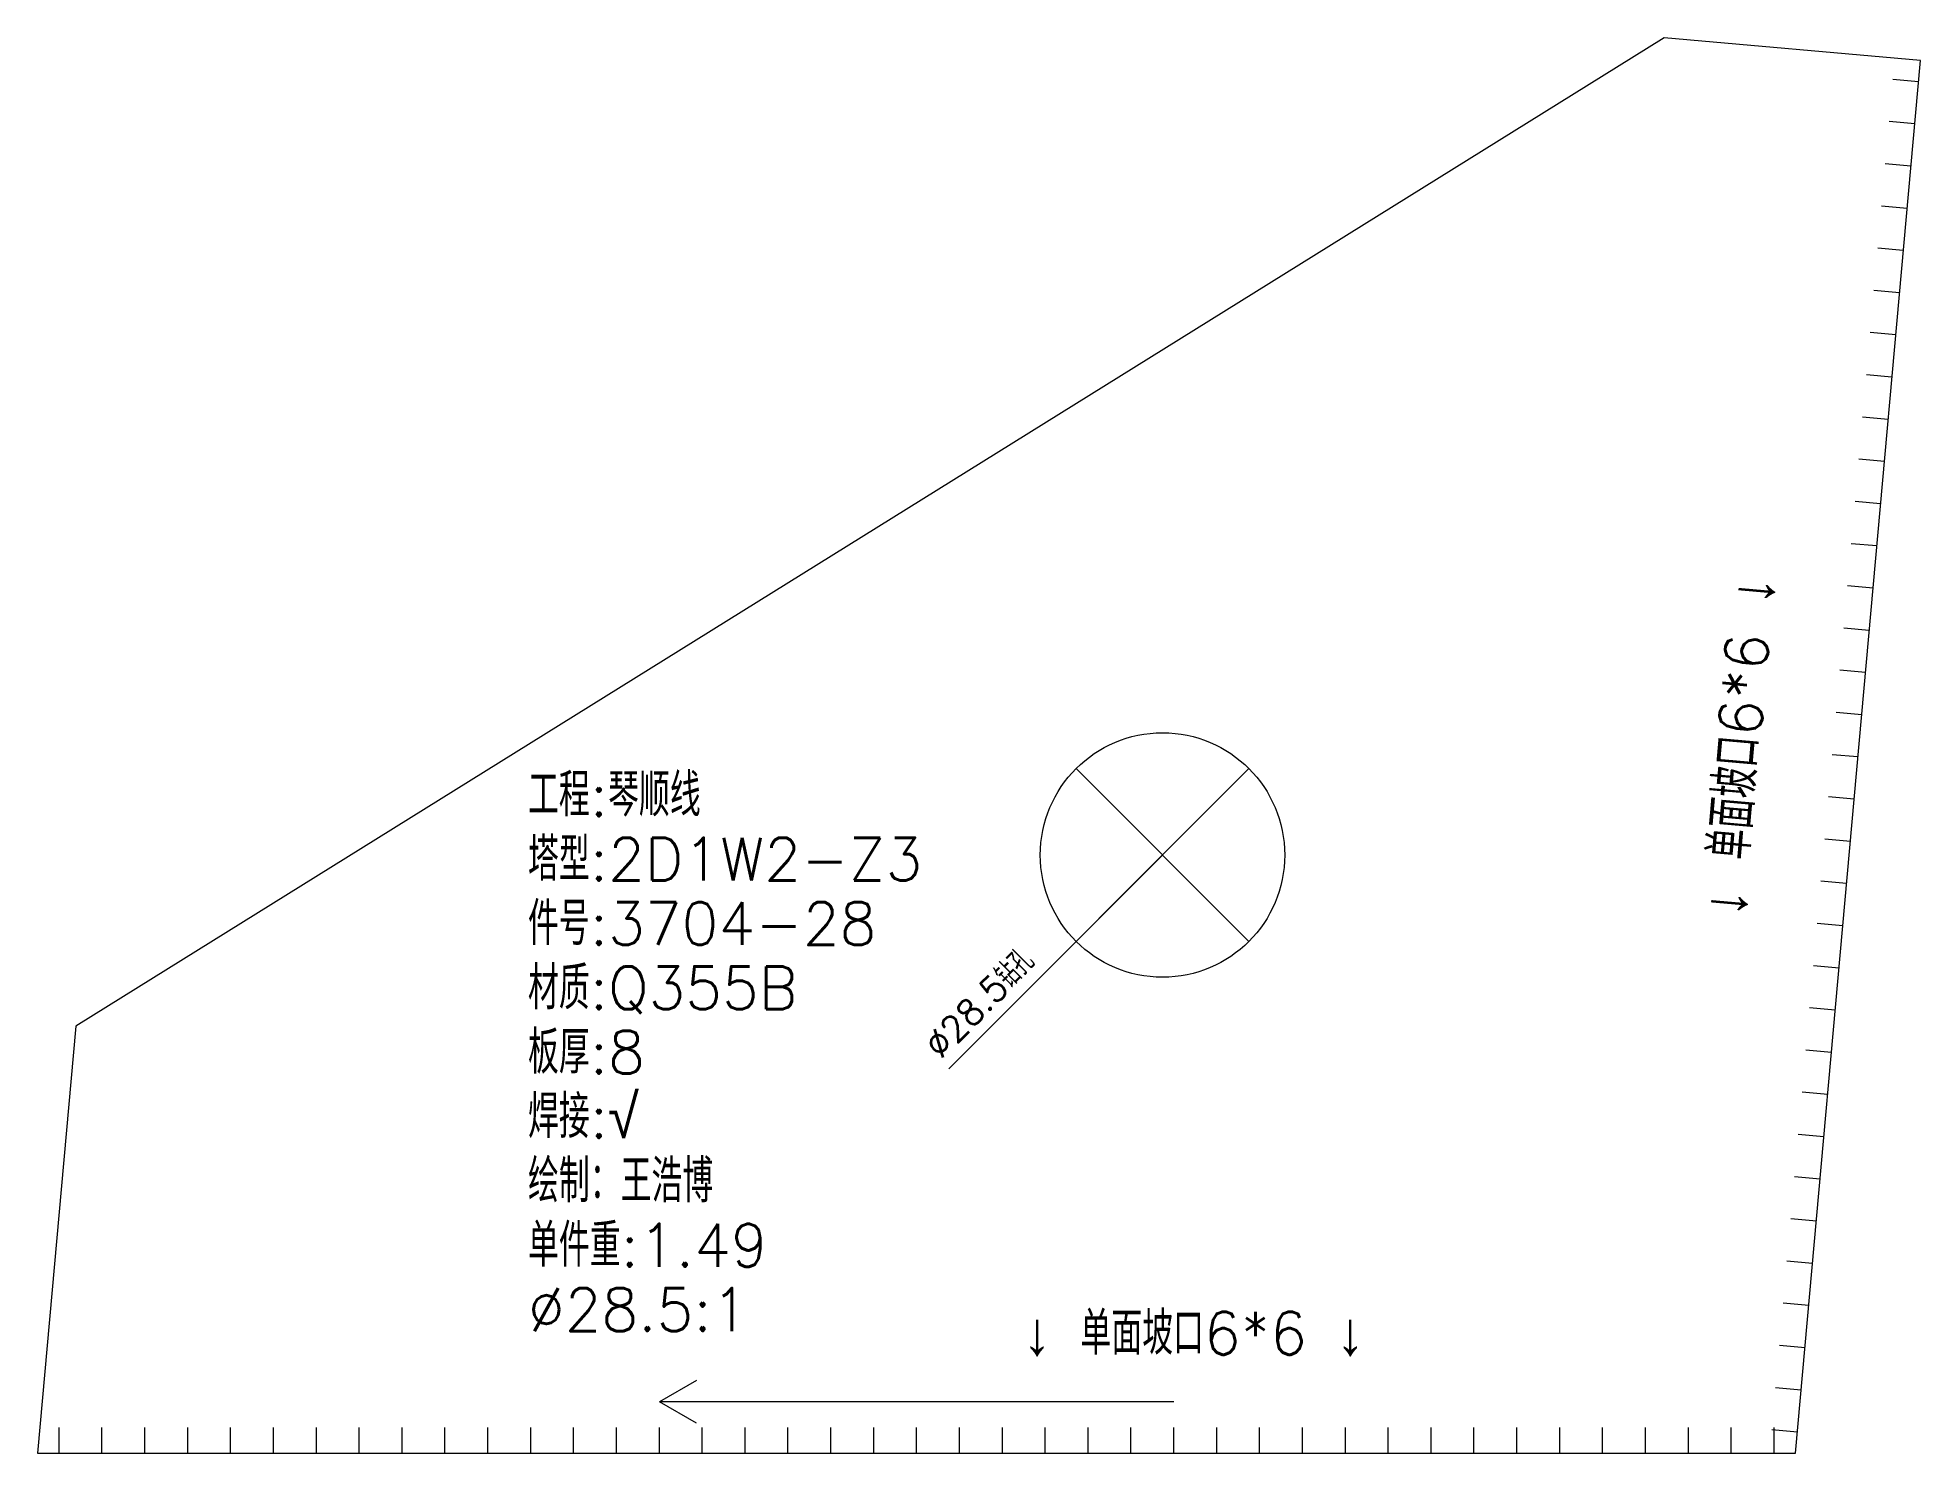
# Model space of a CAD drawing. Extents: x -580 to 8755, y 0 to 14723.
# Drawn here: x 6919.1 to 7138.7, y 667.9 to 832.9 of the extents above; entities that cross this region are included whole.
import ezdxf
from ezdxf.enums import TextEntityAlignment as Align

# ---------------------------------------------------------------- set-up
doc = ezdxf.new("R2010")
doc.units = 0
doc.header["$MEASUREMENT"] = 0
doc.layers.add('1', color=7, linetype='CONTINUOUS', lineweight=25)
doc.styles.get("Standard").update_dxf_attribs({"font": 'simplex.shx', "width": 0.7, "height": 3, "bigfont": 'gbhzfs.shx'})

msp = doc.modelspace()

# ---------------------------------------------------------------- texts
at = {"layer": '1', "color": 7, "linetype": 'Continuous', "lineweight": 18}
msp.add_text('↓ 单面坡口6*6 ↓', height=5, rotation=85, dxfattribs=at).set_placement((7121.42143, 749.92323), align=Align.BOTTOM_CENTER)
for s, p in [('工程:琴顺线', (6976.28576, 740.61511)), ('塔型:2D1W2-Z3', (6976.28576, 733.11511)), ('件号:3704-28', (6976.28576, 725.61511)), ('材质:Q355B', (6976.28576, 718.11511)), ('板厚:8', (6976.28576, 710.61511)), ('焊接:√', (6976.28576, 703.11511)), ('绘制：王浩博', (6976.28576, 695.61511)), ('单件重:1.49', (6976.28576, 688.11511)), ('%%c28.5:1', (6976.28576, 680.61511))]:
    msp.add_text(s, height=5, dxfattribs=at).set_placement(p, align=Align.BOTTOM_LEFT)
msp.add_text('%%c28.5钻孔', height=3, rotation=45, dxfattribs=at).set_placement((7025.0029, 713.03149), align=Align.BOTTOM_LEFT)
msp.add_text('↓ 单面坡口6*6 ↓', height=5, dxfattribs=at).set_placement((7053.91668, 677.85589), align=Align.BOTTOM_CENTER)

# ---------------------------------------------------------------- linework, layer by layer
at = {"layer": '1', "color": 7, "linetype": 'Continuous', "lineweight": 18}
for p, q in [((7108.7776, 832.88336), (6923.56918, 717.65622)), ((7138.65779, 830.20497), (7108.7776, 832.88336)), ((7124.1052, 667.85589), (7138.65779, 830.20497)), ((7060.35824, 747.67972), (7025.35645, 712.67793)), ((6923.56918, 717.65622), (6919.1052, 667.85589)), ((6919.1052, 667.85589), (7124.1052, 667.85589))]:
    msp.add_line(p, q, dxfattribs=at)
at = {"layer": '1', "color": 7, "linetype": 'Continuous', "lineweight": 13}
for p, q in [((7138.4373, 827.74513), (7135.44928, 828.01297)), ((7137.99631, 822.82546), (7135.00829, 823.0933)), ((7137.55533, 817.9058), (7134.56731, 818.17363)), ((7137.11434, 812.98613), (7134.12632, 813.25397)), ((7136.67335, 808.06646), (7133.68533, 808.3343)), ((7136.23236, 803.14679), (7133.24434, 803.41463)), ((7135.79137, 798.22712), (7132.80335, 798.49496)), ((7135.35039, 793.30745), (7132.36237, 793.57529)), ((7134.9094, 788.38778), (7131.92138, 788.65562)), ((7134.46841, 783.46811), (7131.48039, 783.73595)), ((7134.02742, 778.54844), (7131.0394, 778.81628)), ((7133.58643, 773.62878), (7130.59842, 773.89661)), ((7133.14545, 768.70911), (7130.15743, 768.97695)), ((7132.70446, 763.78944), (7129.71644, 764.05728)), ((7132.26347, 758.86977), (7129.27545, 759.13761)), ((7131.82248, 753.9501), (7128.83446, 754.21794)), ((7131.3815, 749.03043), (7128.39348, 749.29827)), ((7040.20721, 727.5287), (7060.35671, 747.6782)), ((7060.35671, 727.5287), (7040.20721, 747.6782)), ((7130.94051, 744.11076), (7127.95249, 744.3786)), ((7130.49952, 739.19109), (7127.5115, 739.45893)), ((7130.05853, 734.27142), (7127.07051, 734.53926)), ((7129.61754, 729.35176), (7126.62952, 729.61959)), ((7129.17656, 724.43209), (7126.18854, 724.69993)), ((7128.73557, 719.51242), (7125.74755, 719.78026)), ((7128.29458, 714.59275), (7125.30656, 714.86059)), ((7127.85359, 709.67308), (7124.86557, 709.94092)), ((7127.41261, 704.75341), (7124.42459, 705.02125)), ((7126.97162, 699.83374), (7123.9836, 700.10158)), ((7126.53063, 694.91407), (7123.54261, 695.18191)), ((7126.08964, 689.9944), (7123.10162, 690.26224)), ((7125.64865, 685.07473), (7122.66063, 685.34257)), ((7125.20767, 680.15507), (7122.21965, 680.42291)), ((6995.93532, 676.35589), (6991.6052, 673.85589)), ((7124.76668, 675.2354), (7121.77866, 675.50324)), ((7051.6052, 673.85589), (6991.6052, 673.85589)), ((6995.93532, 671.35589), (6991.6052, 673.85589)), ((6921.6052, 667.85589), (6921.6052, 670.85589)), ((6926.6052, 667.85589), (6926.6052, 670.85589)), ((6931.6052, 667.85589), (6931.6052, 670.85589)), ((6936.6052, 667.85589), (6936.6052, 670.85589)), ((6941.6052, 667.85589), (6941.6052, 670.85589)), ((6946.6052, 667.85589), (6946.6052, 670.85589)), ((6951.6052, 667.85589), (6951.6052, 670.85589)), ((6956.6052, 667.85589), (6956.6052, 670.85589)), ((6961.6052, 667.85589), (6961.6052, 670.85589)), ((6966.6052, 667.85589), (6966.6052, 670.85589)), ((6971.6052, 667.85589), (6971.6052, 670.85589)), ((6976.6052, 667.85589), (6976.6052, 670.85589)), ((6981.6052, 667.85589), (6981.6052, 670.85589)), ((6986.6052, 667.85589), (6986.6052, 670.85589)), ((6991.6052, 667.85589), (6991.6052, 670.85589)), ((6996.6052, 667.85589), (6996.6052, 670.85589)), ((7001.6052, 667.85589), (7001.6052, 670.85589)), ((7006.6052, 667.85589), (7006.6052, 670.85589)), ((7011.6052, 667.85589), (7011.6052, 670.85589)), ((7016.6052, 667.85589), (7016.6052, 670.85589)), ((7021.6052, 667.85589), (7021.6052, 670.85589)), ((7026.6052, 667.85589), (7026.6052, 670.85589)), ((7031.6052, 667.85589), (7031.6052, 670.85589)), ((7036.6052, 667.85589), (7036.6052, 670.85589)), ((7041.6052, 667.85589), (7041.6052, 670.85589)), ((7046.6052, 667.85589), (7046.6052, 670.85589)), ((7051.6052, 667.85589), (7051.6052, 670.85589)), ((7056.6052, 667.85589), (7056.6052, 670.85589)), ((7061.6052, 667.85589), (7061.6052, 670.85589)), ((7066.6052, 667.85589), (7066.6052, 670.85589)), ((7071.6052, 667.85589), (7071.6052, 670.85589)), ((7076.6052, 667.85589), (7076.6052, 670.85589)), ((7081.6052, 667.85589), (7081.6052, 670.85589)), ((7086.6052, 667.85589), (7086.6052, 670.85589)), ((7091.6052, 667.85589), (7091.6052, 670.85589)), ((7096.6052, 667.85589), (7096.6052, 670.85589)), ((7101.6052, 667.85589), (7101.6052, 670.85589)), ((7106.6052, 667.85589), (7106.6052, 670.85589)), ((7111.6052, 667.85589), (7111.6052, 670.85589)), ((7116.6052, 667.85589), (7116.6052, 670.85589)), ((7124.32569, 670.31573), (7121.33767, 670.58357)), ((7121.6052, 667.85589), (7121.6052, 670.85589))]:
    msp.add_line(p, q, dxfattribs=at)
msp.add_circle((7050.28196, 737.60345), 14.25, dxfattribs=at)

msp.set_redraw_order([(e.dxf.handle, doc.entitydb.next_handle()) for e in msp.query("TEXT MTEXT ATTDEF DIMENSION ARC_DIMENSION")])  # texts and dimensions are drawn at this point

doc.saveas('drawing.dxf')
